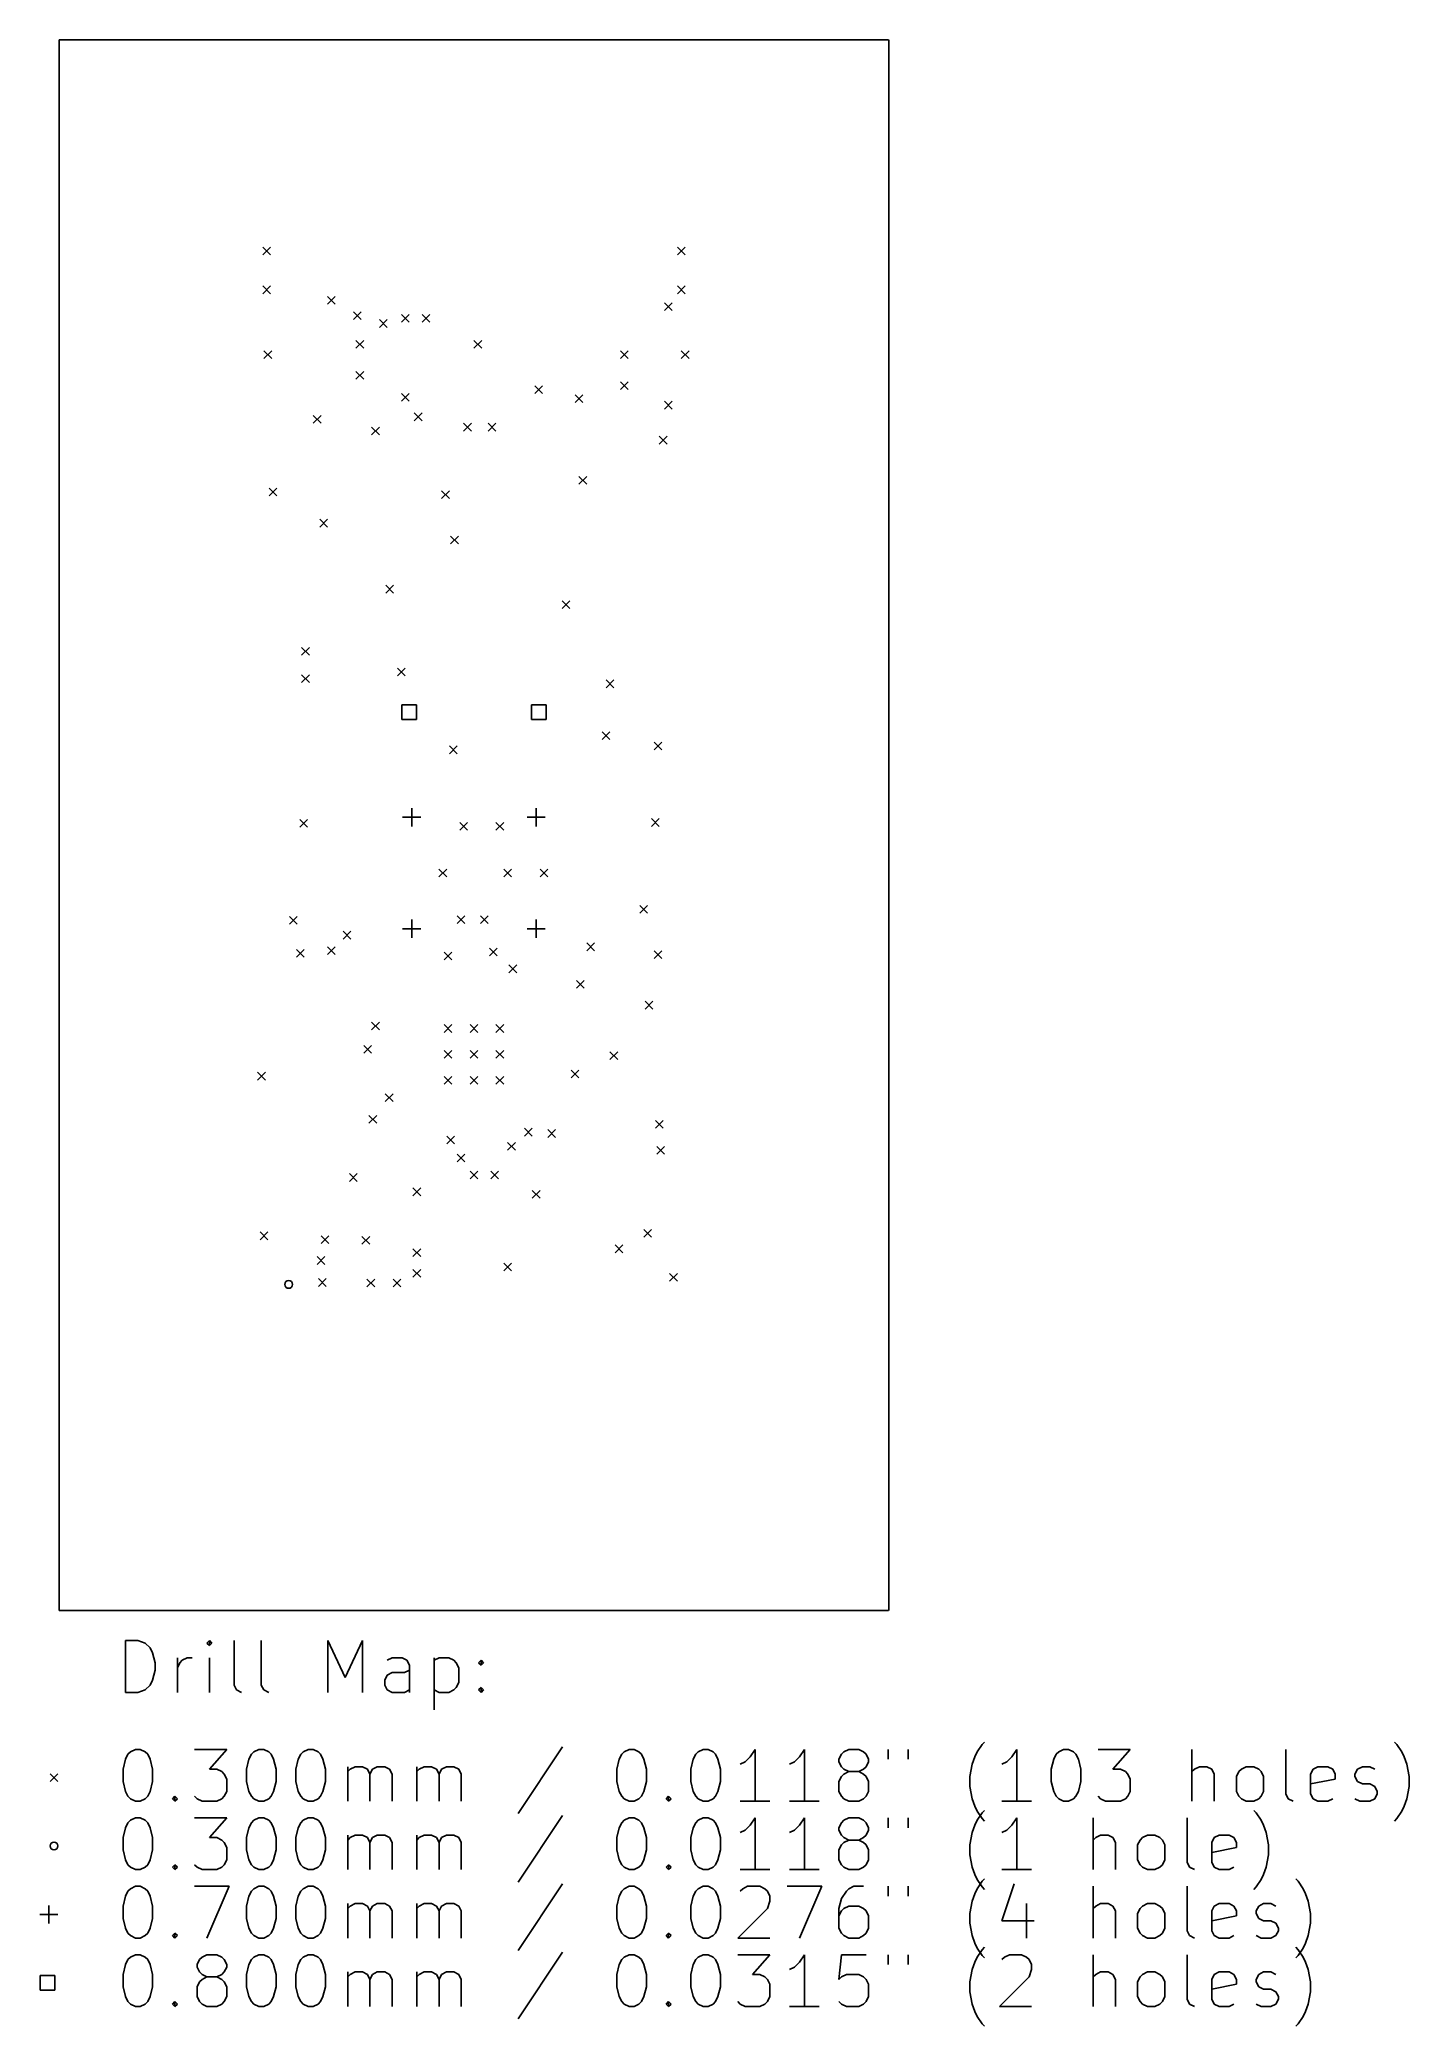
# Model space of a CAD drawing. Extents: x 5.19 to 7.27, y -3.8 to -0.79.
import ezdxf

# ---------------------------------------------------------------- set-up
doc = ezdxf.new("R2010")
doc.units = 0
doc.header["$MEASUREMENT"] = 0
doc.layers.add('BLACK', color=7, linetype='CONTINUOUS')

msp = doc.modelspace()

# ---------------------------------------------------------------- linework, layer by layer
at = {"layer": 'BLACK', "linetype": 'CONTINUOUS'}
for p, q in [((5.2165, -0.7875), (5.2165, -0.7879)), ((5.2165, -0.7879), (5.2165, -3.1727)), ((5.217, -0.7874), (5.2166, -0.7874)), ((6.4759, -0.7874), (5.217, -0.7874)), ((6.4763, -0.7874), (6.4759, -0.7874)), ((6.4764, -0.7879), (6.4764, -0.7875)), ((6.4764, -3.1727), (6.4764, -0.7879)), ((5.5256, -1.1024), (5.5374, -1.1142)), ((5.5374, -1.1024), (5.5256, -1.1142)), ((6.1555, -1.1024), (6.1673, -1.1142)), ((6.1673, -1.1024), (6.1555, -1.1142)), ((5.5256, -1.1614), (5.5374, -1.1732)), ((5.5374, -1.1614), (5.5256, -1.1732)), ((6.1555, -1.1614), (6.1673, -1.1732)), ((6.1673, -1.1614), (6.1555, -1.1732)), ((5.624, -1.1772), (5.6358, -1.189)), ((5.6358, -1.1772), (5.624, -1.189)), ((5.6634, -1.2008), (5.6752, -1.2126)), ((5.6752, -1.2008), (5.6634, -1.2126)), ((5.7362, -1.2047), (5.748, -1.2165)), ((5.748, -1.2047), (5.7362, -1.2165)), ((5.7677, -1.2047), (5.7795, -1.2165)), ((5.7795, -1.2047), (5.7677, -1.2165)), ((6.1358, -1.187), (6.1476, -1.1988)), ((6.1476, -1.187), (6.1358, -1.1988)), ((5.7028, -1.2126), (5.7146, -1.2244)), ((5.7146, -1.2126), (5.7028, -1.2244)), ((5.5276, -1.2598), (5.5394, -1.2717)), ((5.5394, -1.2598), (5.5276, -1.2717)), ((5.6673, -1.2441), (5.6791, -1.2559)), ((5.6791, -1.2441), (5.6673, -1.2559)), ((5.8465, -1.2441), (5.8583, -1.2559)), ((5.8583, -1.2441), (5.8465, -1.2559)), ((6.0689, -1.2598), (6.0807, -1.2717)), ((6.0807, -1.2598), (6.0689, -1.2717)), ((6.1614, -1.2598), (6.1732, -1.2717)), ((6.1732, -1.2598), (6.1614, -1.2717)), ((5.6673, -1.2913), (5.6791, -1.3031)), ((5.6791, -1.2913), (5.6673, -1.3031)), ((5.7362, -1.3248), (5.748, -1.3366)), ((5.748, -1.3248), (5.7362, -1.3366)), ((5.939, -1.313), (5.9508, -1.3248)), ((5.9508, -1.313), (5.939, -1.3248)), ((6, -1.3268), (6.0118, -1.3386)), ((6.0118, -1.3268), (6, -1.3386)), ((6.0689, -1.3071), (6.0807, -1.3189)), ((6.0807, -1.3071), (6.0689, -1.3189)), ((5.7559, -1.3543), (5.7677, -1.3661)), ((5.7677, -1.3543), (5.7559, -1.3661)), ((6.1358, -1.3366), (6.1476, -1.3484)), ((6.1476, -1.3366), (6.1358, -1.3484)), ((5.6024, -1.3583), (5.6142, -1.3701)), ((5.6142, -1.3583), (5.6024, -1.3701)), ((5.6909, -1.376), (5.7028, -1.3878)), ((5.7028, -1.376), (5.6909, -1.3878)), ((5.8307, -1.3701), (5.8425, -1.3819)), ((5.8425, -1.3701), (5.8307, -1.3819)), ((5.8681, -1.3701), (5.8799, -1.3819)), ((5.8799, -1.3701), (5.8681, -1.3819)), ((6.128, -1.3898), (6.1398, -1.4016)), ((6.1398, -1.3898), (6.128, -1.4016)), ((5.5354, -1.4685), (5.5472, -1.4803)), ((5.5472, -1.4685), (5.5354, -1.4803)), ((5.7972, -1.4724), (5.8091, -1.4843)), ((5.8091, -1.4724), (5.7972, -1.4843)), ((6.0059, -1.4508), (6.0177, -1.4626)), ((6.0177, -1.4508), (6.0059, -1.4626)), ((5.6122, -1.5157), (5.624, -1.5276)), ((5.624, -1.5157), (5.6122, -1.5276)), ((5.811, -1.5413), (5.8228, -1.5531)), ((5.8228, -1.5413), (5.811, -1.5531)), ((5.7126, -1.6161), (5.7244, -1.628)), ((5.7244, -1.6161), (5.7126, -1.628)), ((5.9803, -1.6398), (5.9921, -1.6516)), ((5.9921, -1.6398), (5.9803, -1.6516)), ((5.5846, -1.7106), (5.5965, -1.7224)), ((5.5965, -1.7106), (5.5846, -1.7224)), ((5.7303, -1.7421), (5.7421, -1.7539)), ((5.7421, -1.7421), (5.7303, -1.7539)), ((5.5846, -1.752), (5.5965, -1.7638)), ((5.5965, -1.752), (5.5846, -1.7638)), ((6.0472, -1.7598), (6.0591, -1.7717)), ((6.0591, -1.7598), (6.0472, -1.7717)), ((5.7592, -1.7979), (5.7369, -1.7979)), ((5.7369, -1.7979), (5.7369, -1.8202)), ((5.7592, -1.8202), (5.7592, -1.7979)), ((5.956, -1.7979), (5.9337, -1.7979)), ((5.9337, -1.7979), (5.9337, -1.8202)), ((5.956, -1.8202), (5.956, -1.7979)), ((5.7369, -1.8202), (5.7592, -1.8202)), ((5.9337, -1.8202), (5.956, -1.8202)), ((6.0413, -1.8386), (6.0531, -1.8504)), ((6.0531, -1.8386), (6.0413, -1.8504)), ((5.8091, -1.8602), (5.8209, -1.872)), ((5.8209, -1.8602), (5.8091, -1.872)), ((6.1201, -1.8543), (6.1319, -1.8661)), ((6.1319, -1.8543), (6.1201, -1.8661)), ((5.752, -1.9547), (5.752, -1.9823)), ((5.9409, -1.9547), (5.9409, -1.9823)), ((5.582, -1.9718), (5.5938, -1.9837)), ((5.5938, -1.9718), (5.582, -1.9837)), ((5.7382, -1.9685), (5.7657, -1.9685)), ((5.8248, -1.9764), (5.8366, -1.9882)), ((5.8366, -1.9764), (5.8248, -1.9882)), ((5.8799, -1.9764), (5.8917, -1.9882)), ((5.8917, -1.9764), (5.8799, -1.9882)), ((5.9272, -1.9685), (5.9547, -1.9685)), ((6.1161, -1.9705), (6.128, -1.9823)), ((6.128, -1.9705), (6.1161, -1.9823)), ((5.7933, -2.0472), (5.8051, -2.0591)), ((5.8051, -2.0472), (5.7933, -2.0591)), ((5.8917, -2.0472), (5.9035, -2.0591)), ((5.9035, -2.0472), (5.8917, -2.0591)), ((5.9469, -2.0472), (5.9587, -2.0591)), ((5.9587, -2.0472), (5.9469, -2.0591)), ((6.0984, -2.1024), (6.1102, -2.1142)), ((6.1102, -2.1024), (6.0984, -2.1142)), ((5.5661, -2.1191), (5.578, -2.1309)), ((5.578, -2.1191), (5.5661, -2.1309)), ((5.6477, -2.1417), (5.6595, -2.1535)), ((5.6595, -2.1417), (5.6477, -2.1535)), ((5.7382, -2.1378), (5.7657, -2.1378)), ((5.752, -2.124), (5.752, -2.1516)), ((5.8209, -2.1181), (5.8327, -2.1299)), ((5.8327, -2.1181), (5.8209, -2.1299)), ((5.8563, -2.1181), (5.8681, -2.1299)), ((5.8681, -2.1181), (5.8563, -2.1299)), ((5.9272, -2.1378), (5.9547, -2.1378)), ((5.9409, -2.124), (5.9409, -2.1516)), ((5.5768, -2.1693), (5.5886, -2.1811)), ((5.5886, -2.1693), (5.5768, -2.1811)), ((5.624, -2.1654), (5.6358, -2.1772)), ((5.6358, -2.1654), (5.624, -2.1772)), ((5.8701, -2.1673), (5.8819, -2.1791)), ((5.8819, -2.1673), (5.8701, -2.1791)), ((6.0177, -2.1594), (6.0295, -2.1713)), ((6.0295, -2.1594), (6.0177, -2.1713)), ((6.1201, -2.1713), (6.1319, -2.1831)), ((6.1319, -2.1713), (6.1201, -2.1831)), ((5.8012, -2.1732), (5.813, -2.185)), ((5.813, -2.1732), (5.8012, -2.185)), ((5.8996, -2.1929), (5.9114, -2.2047)), ((5.9114, -2.1929), (5.8996, -2.2047)), ((6.002, -2.2165), (6.0138, -2.2283)), ((6.0138, -2.2165), (6.002, -2.2283)), ((6.1063, -2.248), (6.1181, -2.2598)), ((6.1181, -2.248), (6.1063, -2.2598)), ((5.6909, -2.2795), (5.7028, -2.2913)), ((5.7028, -2.2795), (5.6909, -2.2913)), ((5.8012, -2.2835), (5.813, -2.2953)), ((5.813, -2.2835), (5.8012, -2.2953)), ((5.8406, -2.2835), (5.8524, -2.2953)), ((5.8524, -2.2835), (5.8406, -2.2953)), ((5.8799, -2.2835), (5.8917, -2.2953)), ((5.8917, -2.2835), (5.8799, -2.2953)), ((5.6791, -2.315), (5.6909, -2.3268)), ((5.6909, -2.315), (5.6791, -2.3268)), ((5.8012, -2.3228), (5.813, -2.3346)), ((5.813, -2.3228), (5.8012, -2.3346)), ((5.8406, -2.3228), (5.8524, -2.3346)), ((5.8524, -2.3228), (5.8406, -2.3346)), ((5.8799, -2.3228), (5.8917, -2.3346)), ((5.8917, -2.3228), (5.8799, -2.3346)), ((5.9941, -2.3524), (6.0059, -2.3642)), ((6.0059, -2.3524), (5.9941, -2.3642)), ((6.0531, -2.3248), (6.065, -2.3366)), ((6.065, -2.3248), (6.0531, -2.3366)), ((5.5179, -2.3558), (5.5297, -2.3676)), ((5.5297, -2.3558), (5.5179, -2.3676)), ((5.8012, -2.3622), (5.813, -2.374)), ((5.813, -2.3622), (5.8012, -2.374)), ((5.8406, -2.3622), (5.8524, -2.374)), ((5.8524, -2.3622), (5.8406, -2.374)), ((5.8799, -2.3622), (5.8917, -2.374)), ((5.8917, -2.3622), (5.8799, -2.374)), ((5.7118, -2.3886), (5.7236, -2.4004)), ((5.7236, -2.3886), (5.7118, -2.4004)), ((5.687, -2.4213), (5.6988, -2.4331)), ((5.6988, -2.4213), (5.687, -2.4331)), ((5.9232, -2.4409), (5.935, -2.4528)), ((5.935, -2.4409), (5.9232, -2.4528)), ((5.9587, -2.4429), (5.9705, -2.4547)), ((5.9705, -2.4429), (5.9587, -2.4547)), ((6.122, -2.4291), (6.1339, -2.4409)), ((6.1339, -2.4291), (6.122, -2.4409)), ((5.8051, -2.4528), (5.8169, -2.4646)), ((5.8169, -2.4528), (5.8051, -2.4646)), ((5.8976, -2.4626), (5.9094, -2.4744)), ((5.9094, -2.4626), (5.8976, -2.4744)), ((6.124, -2.4685), (6.1358, -2.4803)), ((6.1358, -2.4685), (6.124, -2.4803)), ((5.8209, -2.4803), (5.8327, -2.4921)), ((5.8327, -2.4803), (5.8209, -2.4921)), ((5.6575, -2.5098), (5.6693, -2.5217)), ((5.6693, -2.5098), (5.6575, -2.5217)), ((5.7539, -2.5315), (5.7657, -2.5433)), ((5.7657, -2.5315), (5.7539, -2.5433)), ((5.8406, -2.5059), (5.8524, -2.5177)), ((5.8524, -2.5059), (5.8406, -2.5177)), ((5.872, -2.5059), (5.8839, -2.5177)), ((5.8839, -2.5059), (5.872, -2.5177)), ((5.935, -2.5354), (5.9469, -2.5472)), ((5.9469, -2.5354), (5.935, -2.5472)), ((6.1043, -2.5945), (6.1161, -2.6063)), ((6.1161, -2.5945), (6.1043, -2.6063)), ((5.5217, -2.5984), (5.5335, -2.6102)), ((5.5335, -2.5984), (5.5217, -2.6102)), ((5.6142, -2.6043), (5.626, -2.6161)), ((5.626, -2.6043), (5.6142, -2.6161)), ((5.6764, -2.6051), (5.6882, -2.6169)), ((5.6882, -2.6051), (5.6764, -2.6169)), ((5.7539, -2.624), (5.7657, -2.6358)), ((5.7657, -2.624), (5.7539, -2.6358)), ((6.061, -2.6181), (6.0728, -2.6299)), ((6.0728, -2.6181), (6.061, -2.6299)), ((5.6083, -2.6358), (5.6201, -2.6476)), ((5.6201, -2.6358), (5.6083, -2.6476)), ((5.8917, -2.6457), (5.9035, -2.6575)), ((5.9035, -2.6457), (5.8917, -2.6575)), ((5.6102, -2.6693), (5.622, -2.6811)), ((5.622, -2.6693), (5.6102, -2.6811)), ((5.6839, -2.6701), (5.6957, -2.6819)), ((5.6957, -2.6701), (5.6839, -2.6819)), ((5.7236, -2.6701), (5.7354, -2.6819)), ((5.7354, -2.6701), (5.7236, -2.6819)), ((5.7539, -2.6555), (5.7657, -2.6673)), ((5.7657, -2.6555), (5.7539, -2.6673)), ((6.1437, -2.6614), (6.1555, -2.6732)), ((6.1555, -2.6614), (6.1437, -2.6732)), ((5.2165, -3.1727), (5.2165, -3.1732)), ((5.2166, -3.1732), (5.217, -3.1732)), ((5.217, -3.1732), (6.4759, -3.1732)), ((6.4759, -3.1732), (6.4763, -3.1732)), ((6.4764, -3.1732), (6.4764, -3.1727)), ((5.3172, -3.2978), (5.3172, -3.2191)), ((5.3172, -3.2191), (5.336, -3.2191)), ((5.336, -3.2191), (5.3472, -3.2228)), ((5.3472, -3.2228), (5.3547, -3.2303)), ((5.4447, -3.2191), (5.441, -3.2228)), ((5.441, -3.2228), (5.4447, -3.2266)), ((5.4485, -3.2228), (5.4447, -3.2191)), ((5.4447, -3.2191), (5.4447, -3.2266)), ((5.4447, -3.2266), (5.4485, -3.2228)), ((5.4822, -3.2866), (5.4822, -3.2191)), ((5.5235, -3.2866), (5.5235, -3.2191)), ((5.6247, -3.2978), (5.6247, -3.2191)), ((5.6247, -3.2191), (5.6509, -3.2753)), ((5.6509, -3.2753), (5.6772, -3.2191)), ((5.6772, -3.2191), (5.6772, -3.2978)), ((5.3547, -3.2303), (5.3585, -3.2378)), ((5.3585, -3.2378), (5.3622, -3.2528)), ((5.3622, -3.2528), (5.3622, -3.2641)), ((5.396, -3.2978), (5.396, -3.2453)), ((5.396, -3.2603), (5.3997, -3.2528)), ((5.3997, -3.2528), (5.4035, -3.2491)), ((5.4035, -3.2491), (5.411, -3.2453)), ((5.411, -3.2453), (5.4185, -3.2453)), ((5.4447, -3.2978), (5.4447, -3.2453)), ((5.7222, -3.2453), (5.7147, -3.2491)), ((5.7372, -3.2453), (5.7222, -3.2453)), ((5.7447, -3.2491), (5.7372, -3.2453)), ((5.7484, -3.2566), (5.7447, -3.2491)), ((5.7484, -3.2978), (5.7484, -3.2566)), ((5.7859, -3.2453), (5.7859, -3.3241)), ((5.7859, -3.2491), (5.7934, -3.2453)), ((5.7934, -3.2453), (5.8084, -3.2453)), ((5.8084, -3.2453), (5.8159, -3.2491)), ((5.8159, -3.2491), (5.8197, -3.2528)), ((5.8197, -3.2528), (5.8234, -3.2603)), ((5.8534, -3.2528), (5.8572, -3.2491)), ((5.8572, -3.2566), (5.8534, -3.2528)), ((5.8572, -3.2491), (5.8609, -3.2528)), ((5.8572, -3.2491), (5.8572, -3.2566)), ((5.8609, -3.2528), (5.8572, -3.2566)), ((5.3547, -3.2866), (5.3472, -3.2941)), ((5.3585, -3.2791), (5.3547, -3.2866)), ((5.3622, -3.2641), (5.3585, -3.2791)), ((5.486, -3.2941), (5.4822, -3.2866)), ((5.5272, -3.2941), (5.5235, -3.2866)), ((5.7109, -3.2791), (5.7147, -3.2716)), ((5.7109, -3.2866), (5.7109, -3.2791)), ((5.7147, -3.2941), (5.7109, -3.2866)), ((5.7147, -3.2716), (5.7222, -3.2678)), ((5.7222, -3.2678), (5.7409, -3.2678)), ((5.7409, -3.2678), (5.7484, -3.2641)), ((5.8234, -3.2828), (5.8197, -3.2903)), ((5.8234, -3.2603), (5.8234, -3.2828)), ((5.336, -3.2978), (5.3172, -3.2978)), ((5.3472, -3.2941), (5.336, -3.2978)), ((5.4935, -3.2978), (5.486, -3.2941)), ((5.5347, -3.2978), (5.5272, -3.2941)), ((5.7222, -3.2978), (5.7147, -3.2941)), ((5.7409, -3.2978), (5.7222, -3.2978)), ((5.7484, -3.2941), (5.7409, -3.2978)), ((5.7934, -3.2978), (5.7859, -3.2941)), ((5.8084, -3.2978), (5.7934, -3.2978)), ((5.8159, -3.2941), (5.8084, -3.2978)), ((5.8197, -3.2903), (5.8159, -3.2941)), ((5.8534, -3.2941), (5.8572, -3.2903)), ((5.8572, -3.2978), (5.8534, -3.2941)), ((5.8572, -3.2903), (5.8609, -3.2941)), ((5.8572, -3.2903), (5.8572, -3.2978)), ((5.8609, -3.2941), (5.8572, -3.2978)), ((6.6108, -3.3882), (6.6183, -3.3769)), ((6.6183, -3.3769), (6.6221, -3.3732)), ((7.2482, -3.3769), (7.2445, -3.3732)), ((7.2557, -3.3882), (7.2482, -3.3769)), ((5.3135, -3.4144), (5.3172, -3.3994)), ((5.3172, -3.3994), (5.321, -3.3919)), ((5.321, -3.3919), (5.3247, -3.3882)), ((5.3247, -3.3882), (5.3322, -3.3844)), ((5.3322, -3.3844), (5.3397, -3.3844)), ((5.3397, -3.3844), (5.3472, -3.3882)), ((5.3472, -3.3882), (5.351, -3.3919)), ((5.351, -3.3919), (5.3547, -3.3994)), ((5.3547, -3.3994), (5.3585, -3.4144)), ((5.4222, -3.3844), (5.471, -3.3844)), ((5.471, -3.3844), (5.4447, -3.4144)), ((5.501, -3.4144), (5.5047, -3.3994)), ((5.5047, -3.3994), (5.5085, -3.3919)), ((5.5085, -3.3919), (5.5122, -3.3882)), ((5.5122, -3.3882), (5.5197, -3.3844)), ((5.5197, -3.3844), (5.5272, -3.3844)), ((5.5272, -3.3844), (5.5347, -3.3882)), ((5.5347, -3.3882), (5.5385, -3.3919)), ((5.5385, -3.3919), (5.5422, -3.3994)), ((5.5422, -3.3994), (5.546, -3.4144)), ((5.576, -3.4144), (5.5797, -3.3994)), ((5.5797, -3.3994), (5.5835, -3.3919)), ((5.5835, -3.3919), (5.5872, -3.3882)), ((5.5872, -3.3882), (5.5947, -3.3844)), ((5.5947, -3.3844), (5.6022, -3.3844)), ((5.6022, -3.3844), (5.6097, -3.3882)), ((5.6097, -3.3882), (5.6134, -3.3919)), ((5.6134, -3.3919), (5.6172, -3.3994)), ((5.6172, -3.3994), (5.6209, -3.4144)), ((5.9809, -3.3807), (5.9134, -3.4819)), ((6.0634, -3.4144), (6.0671, -3.3994)), ((6.0671, -3.3994), (6.0709, -3.3919)), ((6.0709, -3.3919), (6.0746, -3.3882)), ((6.0746, -3.3882), (6.0821, -3.3844)), ((6.0821, -3.3844), (6.0896, -3.3844)), ((6.0896, -3.3844), (6.0971, -3.3882)), ((6.0971, -3.3882), (6.1009, -3.3919)), ((6.1009, -3.3919), (6.1046, -3.3994)), ((6.1046, -3.3994), (6.1084, -3.4144)), ((6.1759, -3.4144), (6.1796, -3.3994)), ((6.1796, -3.3994), (6.1834, -3.3919)), ((6.1834, -3.3919), (6.1871, -3.3882)), ((6.1871, -3.3882), (6.1946, -3.3844)), ((6.1946, -3.3844), (6.2021, -3.3844)), ((6.2021, -3.3844), (6.2096, -3.3882)), ((6.2096, -3.3882), (6.2134, -3.3919)), ((6.2134, -3.3919), (6.2171, -3.3994)), ((6.2171, -3.3994), (6.2209, -3.4144)), ((6.2584, -3.4032), (6.2509, -3.4069)), ((6.2659, -3.3957), (6.2584, -3.4032)), ((6.2734, -3.3844), (6.2659, -3.3957)), ((6.2734, -3.4632), (6.2734, -3.3844)), ((6.3334, -3.4032), (6.3259, -3.4069)), ((6.3409, -3.3957), (6.3334, -3.4032)), ((6.3484, -3.3844), (6.3409, -3.3957)), ((6.3484, -3.4632), (6.3484, -3.3844)), ((6.4008, -3.3994), (6.4046, -3.3919)), ((6.4008, -3.4032), (6.4008, -3.3994)), ((6.4046, -3.4107), (6.4008, -3.4032)), ((6.4046, -3.3919), (6.4083, -3.3882)), ((6.4083, -3.3882), (6.4158, -3.3844)), ((6.4158, -3.3844), (6.4308, -3.3844)), ((6.4308, -3.3844), (6.4383, -3.3882)), ((6.4383, -3.3882), (6.4421, -3.3919)), ((6.4421, -3.3919), (6.4458, -3.3994)), ((6.4458, -3.4032), (6.4421, -3.4107)), ((6.4458, -3.3994), (6.4458, -3.4032)), ((6.4758, -3.3844), (6.4758, -3.3994)), ((6.5058, -3.3844), (6.5058, -3.3994)), ((6.5996, -3.4257), (6.6033, -3.4069)), ((6.6033, -3.4069), (6.6071, -3.3957)), ((6.6071, -3.3957), (6.6108, -3.3882)), ((6.6558, -3.4032), (6.6483, -3.4069)), ((6.6633, -3.3957), (6.6558, -3.4032)), ((6.6708, -3.3844), (6.6633, -3.3957)), ((6.6708, -3.4632), (6.6708, -3.3844)), ((6.7233, -3.4144), (6.7271, -3.3994)), ((6.7271, -3.3994), (6.7308, -3.3919)), ((6.7308, -3.3919), (6.7346, -3.3882)), ((6.7346, -3.3882), (6.7421, -3.3844)), ((6.7421, -3.3844), (6.7496, -3.3844)), ((6.7496, -3.3844), (6.7571, -3.3882)), ((6.7571, -3.3882), (6.7608, -3.3919)), ((6.7608, -3.3919), (6.7646, -3.3994)), ((6.7646, -3.3994), (6.7683, -3.4144)), ((6.7946, -3.3844), (6.8433, -3.3844)), ((6.8433, -3.3844), (6.817, -3.4144)), ((6.937, -3.4632), (6.937, -3.3844)), ((7.0795, -3.4519), (7.0795, -3.3844)), ((7.2595, -3.3957), (7.2557, -3.3882)), ((7.2632, -3.4069), (7.2595, -3.3957)), ((7.267, -3.4257), (7.2632, -3.4069)), ((5.2028, -3.4213), (5.2146, -3.4331)), ((5.2146, -3.4213), (5.2028, -3.4331)), ((5.3135, -3.4332), (5.3135, -3.4144)), ((5.3172, -3.4482), (5.3135, -3.4332)), ((5.3585, -3.4332), (5.3547, -3.4482)), ((5.3585, -3.4144), (5.3585, -3.4332)), ((5.4447, -3.4144), (5.456, -3.4144)), ((5.456, -3.4144), (5.4635, -3.4182)), ((5.4635, -3.4182), (5.4672, -3.4219)), ((5.4672, -3.4219), (5.471, -3.4294)), ((5.471, -3.4294), (5.471, -3.4482)), ((5.501, -3.4332), (5.501, -3.4144)), ((5.5047, -3.4482), (5.501, -3.4332)), ((5.546, -3.4332), (5.5422, -3.4482)), ((5.546, -3.4144), (5.546, -3.4332)), ((5.576, -3.4332), (5.576, -3.4144)), ((5.5797, -3.4482), (5.576, -3.4332)), ((5.6209, -3.4332), (5.6172, -3.4482)), ((5.6209, -3.4144), (5.6209, -3.4332)), ((5.6547, -3.4632), (5.6547, -3.4107)), ((5.6547, -3.4182), (5.6584, -3.4144)), ((5.6584, -3.4144), (5.6659, -3.4107)), ((5.6659, -3.4107), (5.6772, -3.4107)), ((5.6772, -3.4107), (5.6847, -3.4144)), ((5.6847, -3.4144), (5.6884, -3.4219)), ((5.6884, -3.4219), (5.6922, -3.4144)), ((5.6884, -3.4219), (5.6884, -3.4632)), ((5.6922, -3.4144), (5.6997, -3.4107)), ((5.6997, -3.4107), (5.7109, -3.4107)), ((5.7109, -3.4107), (5.7184, -3.4144)), ((5.7184, -3.4144), (5.7222, -3.4219)), ((5.7222, -3.4219), (5.7222, -3.4632)), ((5.7597, -3.4632), (5.7597, -3.4107)), ((5.7597, -3.4182), (5.7634, -3.4144)), ((5.7634, -3.4144), (5.7709, -3.4107)), ((5.7709, -3.4107), (5.7822, -3.4107)), ((5.7822, -3.4107), (5.7897, -3.4144)), ((5.7897, -3.4144), (5.7934, -3.4219)), ((5.7934, -3.4219), (5.7972, -3.4144)), ((5.7934, -3.4219), (5.7934, -3.4632)), ((5.7972, -3.4144), (5.8047, -3.4107)), ((5.8047, -3.4107), (5.8159, -3.4107)), ((5.8159, -3.4107), (5.8234, -3.4144)), ((5.8234, -3.4144), (5.8272, -3.4219)), ((5.8272, -3.4219), (5.8272, -3.4632)), ((6.0634, -3.4332), (6.0634, -3.4144)), ((6.0671, -3.4482), (6.0634, -3.4332)), ((6.1084, -3.4332), (6.1046, -3.4482)), ((6.1084, -3.4144), (6.1084, -3.4332)), ((6.1759, -3.4332), (6.1759, -3.4144)), ((6.1796, -3.4482), (6.1759, -3.4332)), ((6.2209, -3.4332), (6.2171, -3.4482)), ((6.2209, -3.4144), (6.2209, -3.4332)), ((6.4046, -3.4257), (6.4008, -3.4332)), ((6.4008, -3.4332), (6.4008, -3.4482)), ((6.4083, -3.4144), (6.4046, -3.4107)), ((6.4083, -3.4219), (6.4046, -3.4257)), ((6.4158, -3.4182), (6.4083, -3.4144)), ((6.4158, -3.4182), (6.4083, -3.4219)), ((6.4308, -3.4182), (6.4158, -3.4182)), ((6.4383, -3.4144), (6.4308, -3.4182)), ((6.4383, -3.4219), (6.4308, -3.4182)), ((6.4421, -3.4107), (6.4383, -3.4144)), ((6.4421, -3.4257), (6.4383, -3.4219)), ((6.4458, -3.4332), (6.4421, -3.4257)), ((6.4458, -3.4482), (6.4458, -3.4332)), ((6.5996, -3.4407), (6.5996, -3.4257)), ((6.7233, -3.4332), (6.7233, -3.4144)), ((6.7271, -3.4482), (6.7233, -3.4332)), ((6.7683, -3.4332), (6.7646, -3.4482)), ((6.7683, -3.4144), (6.7683, -3.4332)), ((6.817, -3.4144), (6.8283, -3.4144)), ((6.8283, -3.4144), (6.8358, -3.4182)), ((6.8358, -3.4182), (6.8395, -3.4219)), ((6.8395, -3.4219), (6.8433, -3.4294)), ((6.8433, -3.4294), (6.8433, -3.4482)), ((6.9408, -3.4144), (6.937, -3.4182)), ((6.9483, -3.4107), (6.9408, -3.4144)), ((6.9595, -3.4107), (6.9483, -3.4107)), ((6.967, -3.4144), (6.9595, -3.4107)), ((6.9708, -3.4219), (6.967, -3.4144)), ((6.9708, -3.4632), (6.9708, -3.4219)), ((7.0045, -3.4257), (7.0083, -3.4182)), ((7.0045, -3.4482), (7.0045, -3.4257)), ((7.0083, -3.4182), (7.012, -3.4144)), ((7.012, -3.4144), (7.0195, -3.4107)), ((7.0195, -3.4107), (7.0308, -3.4107)), ((7.0308, -3.4107), (7.0383, -3.4144)), ((7.0383, -3.4144), (7.042, -3.4182)), ((7.042, -3.4182), (7.0458, -3.4257)), ((7.0458, -3.4257), (7.0458, -3.4482)), ((7.117, -3.4219), (7.1208, -3.4144)), ((7.117, -3.4519), (7.117, -3.4219)), ((7.1545, -3.4294), (7.117, -3.4369)), ((7.1208, -3.4144), (7.1283, -3.4107)), ((7.1283, -3.4107), (7.1433, -3.4107)), ((7.1433, -3.4107), (7.1508, -3.4144)), ((7.1508, -3.4144), (7.1545, -3.4219)), ((7.1545, -3.4219), (7.1545, -3.4294)), ((7.1845, -3.4219), (7.1883, -3.4144)), ((7.1845, -3.4257), (7.1845, -3.4219)), ((7.1883, -3.4332), (7.1845, -3.4257)), ((7.1883, -3.4144), (7.1958, -3.4107)), ((7.1958, -3.4369), (7.1883, -3.4332)), ((7.1958, -3.4107), (7.207, -3.4107)), ((7.207, -3.4369), (7.1958, -3.4369)), ((7.207, -3.4107), (7.2145, -3.4144)), ((7.2145, -3.4407), (7.207, -3.4369)), ((7.267, -3.4407), (7.267, -3.4257)), ((5.321, -3.4557), (5.3172, -3.4482)), ((5.3247, -3.4594), (5.321, -3.4557)), ((5.3322, -3.4632), (5.3247, -3.4594)), ((5.3397, -3.4632), (5.3322, -3.4632)), ((5.3472, -3.4594), (5.3397, -3.4632)), ((5.351, -3.4557), (5.3472, -3.4594)), ((5.3547, -3.4482), (5.351, -3.4557)), ((5.3885, -3.4594), (5.3922, -3.4557)), ((5.3922, -3.4632), (5.3885, -3.4594)), ((5.3922, -3.4557), (5.396, -3.4594)), ((5.3922, -3.4557), (5.3922, -3.4632)), ((5.396, -3.4594), (5.3922, -3.4632)), ((5.426, -3.4594), (5.4222, -3.4557)), ((5.4335, -3.4632), (5.426, -3.4594)), ((5.456, -3.4632), (5.4335, -3.4632)), ((5.4635, -3.4594), (5.456, -3.4632)), ((5.4672, -3.4557), (5.4635, -3.4594)), ((5.471, -3.4482), (5.4672, -3.4557)), ((5.5085, -3.4557), (5.5047, -3.4482)), ((5.5122, -3.4594), (5.5085, -3.4557)), ((5.5197, -3.4632), (5.5122, -3.4594)), ((5.5272, -3.4632), (5.5197, -3.4632)), ((5.5347, -3.4594), (5.5272, -3.4632)), ((5.5385, -3.4557), (5.5347, -3.4594)), ((5.5422, -3.4482), (5.5385, -3.4557)), ((5.5835, -3.4557), (5.5797, -3.4482)), ((5.5872, -3.4594), (5.5835, -3.4557)), ((5.5947, -3.4632), (5.5872, -3.4594)), ((5.6022, -3.4632), (5.5947, -3.4632)), ((5.6097, -3.4594), (5.6022, -3.4632)), ((5.6134, -3.4557), (5.6097, -3.4594)), ((5.6172, -3.4482), (5.6134, -3.4557)), ((6.0709, -3.4557), (6.0671, -3.4482)), ((6.0746, -3.4594), (6.0709, -3.4557)), ((6.0821, -3.4632), (6.0746, -3.4594)), ((6.0896, -3.4632), (6.0821, -3.4632)), ((6.0971, -3.4594), (6.0896, -3.4632)), ((6.1009, -3.4557), (6.0971, -3.4594)), ((6.1046, -3.4482), (6.1009, -3.4557)), ((6.1384, -3.4594), (6.1421, -3.4557)), ((6.1421, -3.4632), (6.1384, -3.4594)), ((6.1421, -3.4557), (6.1459, -3.4594)), ((6.1421, -3.4557), (6.1421, -3.4632)), ((6.1459, -3.4594), (6.1421, -3.4632)), ((6.1834, -3.4557), (6.1796, -3.4482)), ((6.1871, -3.4594), (6.1834, -3.4557)), ((6.1946, -3.4632), (6.1871, -3.4594)), ((6.2021, -3.4632), (6.1946, -3.4632)), ((6.2096, -3.4594), (6.2021, -3.4632)), ((6.2134, -3.4557), (6.2096, -3.4594)), ((6.2171, -3.4482), (6.2134, -3.4557)), ((6.2959, -3.4632), (6.2509, -3.4632)), ((6.3709, -3.4632), (6.3259, -3.4632)), ((6.4008, -3.4482), (6.4046, -3.4557)), ((6.4046, -3.4557), (6.4083, -3.4594)), ((6.4083, -3.4594), (6.4158, -3.4632)), ((6.4158, -3.4632), (6.4308, -3.4632)), ((6.4308, -3.4632), (6.4383, -3.4594)), ((6.4383, -3.4594), (6.4421, -3.4557)), ((6.4421, -3.4557), (6.4458, -3.4482)), ((6.6033, -3.4594), (6.5996, -3.4407)), ((6.6071, -3.4707), (6.6033, -3.4594)), ((6.6933, -3.4632), (6.6483, -3.4632)), ((6.7308, -3.4557), (6.7271, -3.4482)), ((6.7346, -3.4594), (6.7308, -3.4557)), ((6.7421, -3.4632), (6.7346, -3.4594)), ((6.7496, -3.4632), (6.7421, -3.4632)), ((6.7571, -3.4594), (6.7496, -3.4632)), ((6.7608, -3.4557), (6.7571, -3.4594)), ((6.7646, -3.4482), (6.7608, -3.4557)), ((6.7983, -3.4594), (6.7946, -3.4557)), ((6.8058, -3.4632), (6.7983, -3.4594)), ((6.8283, -3.4632), (6.8058, -3.4632)), ((6.8358, -3.4594), (6.8283, -3.4632)), ((6.8395, -3.4557), (6.8358, -3.4594)), ((6.8433, -3.4482), (6.8395, -3.4557)), ((7.0083, -3.4557), (7.0045, -3.4482)), ((7.012, -3.4594), (7.0083, -3.4557)), ((7.0195, -3.4632), (7.012, -3.4594)), ((7.0308, -3.4632), (7.0195, -3.4632)), ((7.0383, -3.4594), (7.0308, -3.4632)), ((7.042, -3.4557), (7.0383, -3.4594)), ((7.0458, -3.4482), (7.042, -3.4557)), ((7.0833, -3.4594), (7.0795, -3.4519)), ((7.0908, -3.4632), (7.0833, -3.4594)), ((7.1208, -3.4594), (7.117, -3.4519)), ((7.1283, -3.4632), (7.1208, -3.4594)), ((7.1433, -3.4632), (7.1283, -3.4632)), ((7.1508, -3.4594), (7.1433, -3.4632)), ((7.1845, -3.4594), (7.192, -3.4632)), ((7.192, -3.4632), (7.207, -3.4632)), ((7.207, -3.4632), (7.2145, -3.4594)), ((7.2182, -3.4482), (7.2145, -3.4407)), ((7.2145, -3.4594), (7.2182, -3.4519)), ((7.2182, -3.4519), (7.2182, -3.4482)), ((7.2595, -3.4707), (7.2632, -3.4594)), ((7.2632, -3.4594), (7.267, -3.4407)), ((5.3172, -3.5034), (5.321, -3.4959)), ((5.321, -3.4959), (5.3247, -3.4921)), ((5.3247, -3.4921), (5.3322, -3.4884)), ((5.3322, -3.4884), (5.3397, -3.4884)), ((5.3397, -3.4884), (5.3472, -3.4921)), ((5.3472, -3.4921), (5.351, -3.4959)), ((5.351, -3.4959), (5.3547, -3.5034)), ((5.4222, -3.4884), (5.471, -3.4884)), ((5.471, -3.4884), (5.4447, -3.5184)), ((5.5047, -3.5034), (5.5085, -3.4959)), ((5.5085, -3.4959), (5.5122, -3.4921)), ((5.5122, -3.4921), (5.5197, -3.4884)), ((5.5197, -3.4884), (5.5272, -3.4884)), ((5.5272, -3.4884), (5.5347, -3.4921)), ((5.5347, -3.4921), (5.5385, -3.4959)), ((5.5385, -3.4959), (5.5422, -3.5034)), ((5.5797, -3.5034), (5.5835, -3.4959)), ((5.5835, -3.4959), (5.5872, -3.4921)), ((5.5872, -3.4921), (5.5947, -3.4884)), ((5.5947, -3.4884), (5.6022, -3.4884)), ((5.6022, -3.4884), (5.6097, -3.4921)), ((5.6097, -3.4921), (5.6134, -3.4959)), ((5.6134, -3.4959), (5.6172, -3.5034)), ((5.9809, -3.4846), (5.9134, -3.5859)), ((6.0671, -3.5034), (6.0709, -3.4959)), ((6.0709, -3.4959), (6.0746, -3.4921)), ((6.0746, -3.4921), (6.0821, -3.4884)), ((6.0821, -3.4884), (6.0896, -3.4884)), ((6.0896, -3.4884), (6.0971, -3.4921)), ((6.0971, -3.4921), (6.1009, -3.4959)), ((6.1009, -3.4959), (6.1046, -3.5034)), ((6.1796, -3.5034), (6.1834, -3.4959)), ((6.1834, -3.4959), (6.1871, -3.4921)), ((6.1871, -3.4921), (6.1946, -3.4884)), ((6.1946, -3.4884), (6.2021, -3.4884)), ((6.2021, -3.4884), (6.2096, -3.4921)), ((6.2096, -3.4921), (6.2134, -3.4959)), ((6.2134, -3.4959), (6.2171, -3.5034)), ((6.2659, -3.4996), (6.2584, -3.5071)), ((6.2734, -3.4884), (6.2659, -3.4996)), ((6.2734, -3.5671), (6.2734, -3.4884)), ((6.3409, -3.4996), (6.3334, -3.5071)), ((6.3484, -3.4884), (6.3409, -3.4996)), ((6.3484, -3.5671), (6.3484, -3.4884)), ((6.4008, -3.5034), (6.4046, -3.4959)), ((6.4046, -3.4959), (6.4083, -3.4921)), ((6.4083, -3.4921), (6.4158, -3.4884)), ((6.4158, -3.4884), (6.4308, -3.4884)), ((6.4308, -3.4884), (6.4383, -3.4921)), ((6.4383, -3.4921), (6.4421, -3.4959)), ((6.4421, -3.4959), (6.4458, -3.5034)), ((6.4758, -3.4884), (6.4758, -3.5034)), ((6.5058, -3.4884), (6.5058, -3.5034)), ((6.6033, -3.5109), (6.6071, -3.4996)), ((6.6108, -3.4782), (6.6071, -3.4707)), ((6.6071, -3.4996), (6.6108, -3.4921)), ((6.6183, -3.4894), (6.6108, -3.4782)), ((6.6108, -3.4921), (6.6183, -3.4809)), ((6.6183, -3.4809), (6.6221, -3.4771)), ((6.6221, -3.4932), (6.6183, -3.4894)), ((6.6633, -3.4996), (6.6558, -3.5071)), ((6.6708, -3.4884), (6.6633, -3.4996)), ((6.6708, -3.5671), (6.6708, -3.4884)), ((6.7871, -3.5671), (6.7871, -3.4884)), ((6.9295, -3.5559), (6.9295, -3.4884)), ((7.0345, -3.4809), (7.0308, -3.4771)), ((7.042, -3.4921), (7.0345, -3.4809)), ((7.0458, -3.4996), (7.042, -3.4921)), ((7.0495, -3.5109), (7.0458, -3.4996)), ((7.2445, -3.4932), (7.2482, -3.4894)), ((7.2482, -3.4894), (7.2557, -3.4782)), ((7.2557, -3.4782), (7.2595, -3.4707)), ((5.3135, -3.5184), (5.3172, -3.5034)), ((5.3135, -3.5371), (5.3135, -3.5184)), ((5.3547, -3.5034), (5.3585, -3.5184)), ((5.3585, -3.5184), (5.3585, -3.5371)), ((5.4447, -3.5184), (5.456, -3.5184)), ((5.456, -3.5184), (5.4635, -3.5221)), ((5.4635, -3.5221), (5.4672, -3.5259)), ((5.4672, -3.5259), (5.471, -3.5334)), ((5.501, -3.5184), (5.5047, -3.5034)), ((5.501, -3.5371), (5.501, -3.5184)), ((5.5422, -3.5034), (5.546, -3.5184)), ((5.546, -3.5184), (5.546, -3.5371)), ((5.576, -3.5184), (5.5797, -3.5034)), ((5.576, -3.5371), (5.576, -3.5184)), ((5.6172, -3.5034), (5.6209, -3.5184)), ((5.6209, -3.5184), (5.6209, -3.5371)), ((5.6547, -3.5671), (5.6547, -3.5146)), ((5.6547, -3.5221), (5.6584, -3.5184)), ((5.6584, -3.5184), (5.6659, -3.5146)), ((5.6659, -3.5146), (5.6772, -3.5146)), ((5.6772, -3.5146), (5.6847, -3.5184)), ((5.6847, -3.5184), (5.6884, -3.5259)), ((5.6884, -3.5259), (5.6922, -3.5184)), ((5.6884, -3.5259), (5.6884, -3.5671)), ((5.6922, -3.5184), (5.6997, -3.5146)), ((5.6997, -3.5146), (5.7109, -3.5146)), ((5.7109, -3.5146), (5.7184, -3.5184)), ((5.7184, -3.5184), (5.7222, -3.5259)), ((5.7222, -3.5259), (5.7222, -3.5671)), ((5.7597, -3.5671), (5.7597, -3.5146)), ((5.7597, -3.5221), (5.7634, -3.5184)), ((5.7634, -3.5184), (5.7709, -3.5146)), ((5.7709, -3.5146), (5.7822, -3.5146)), ((5.7822, -3.5146), (5.7897, -3.5184)), ((5.7897, -3.5184), (5.7934, -3.5259)), ((5.7934, -3.5259), (5.7972, -3.5184)), ((5.7934, -3.5259), (5.7934, -3.5671)), ((5.7972, -3.5184), (5.8047, -3.5146)), ((5.8047, -3.5146), (5.8159, -3.5146)), ((5.8159, -3.5146), (5.8234, -3.5184)), ((5.8234, -3.5184), (5.8272, -3.5259)), ((5.8272, -3.5259), (5.8272, -3.5671)), ((6.0634, -3.5184), (6.0671, -3.5034)), ((6.0634, -3.5371), (6.0634, -3.5184)), ((6.1046, -3.5034), (6.1084, -3.5184)), ((6.1084, -3.5184), (6.1084, -3.5371)), ((6.1759, -3.5184), (6.1796, -3.5034)), ((6.1759, -3.5371), (6.1759, -3.5184)), ((6.2171, -3.5034), (6.2209, -3.5184)), ((6.2209, -3.5184), (6.2209, -3.5371)), ((6.2584, -3.5071), (6.2509, -3.5109)), ((6.3334, -3.5071), (6.3259, -3.5109)), ((6.4008, -3.5071), (6.4008, -3.5034)), ((6.4046, -3.5146), (6.4008, -3.5071)), ((6.4046, -3.5296), (6.4008, -3.5371)), ((6.4083, -3.5184), (6.4046, -3.5146)), ((6.4083, -3.5259), (6.4046, -3.5296)), ((6.4158, -3.5221), (6.4083, -3.5184)), ((6.4158, -3.5221), (6.4083, -3.5259)), ((6.4308, -3.5221), (6.4158, -3.5221)), ((6.4383, -3.5184), (6.4308, -3.5221)), ((6.4383, -3.5259), (6.4308, -3.5221)), ((6.4421, -3.5146), (6.4383, -3.5184)), ((6.4421, -3.5296), (6.4383, -3.5259)), ((6.4458, -3.5071), (6.4421, -3.5146)), ((6.4458, -3.5371), (6.4421, -3.5296)), ((6.4458, -3.5034), (6.4458, -3.5071)), ((6.5996, -3.5296), (6.6033, -3.5109)), ((6.5996, -3.5446), (6.5996, -3.5296)), ((6.6558, -3.5071), (6.6483, -3.5109)), ((6.7908, -3.5184), (6.7871, -3.5221)), ((6.7983, -3.5146), (6.7908, -3.5184)), ((6.8095, -3.5146), (6.7983, -3.5146)), ((6.817, -3.5184), (6.8095, -3.5146)), ((6.8208, -3.5259), (6.817, -3.5184)), ((6.8208, -3.5671), (6.8208, -3.5259)), ((6.8545, -3.5296), (6.8583, -3.5221)), ((6.8545, -3.5521), (6.8545, -3.5296)), ((6.8583, -3.5221), (6.862, -3.5184)), ((6.862, -3.5184), (6.8695, -3.5146)), ((6.8695, -3.5146), (6.8808, -3.5146)), ((6.8808, -3.5146), (6.8883, -3.5184)), ((6.8883, -3.5184), (6.892, -3.5221)), ((6.892, -3.5221), (6.8958, -3.5296)), ((6.8958, -3.5296), (6.8958, -3.5521)), ((6.967, -3.5259), (6.9708, -3.5184)), ((6.967, -3.5559), (6.967, -3.5259)), ((6.9708, -3.5184), (6.9783, -3.5146)), ((6.9783, -3.5146), (6.9933, -3.5146)), ((6.9933, -3.5146), (7.0008, -3.5184)), ((7.0008, -3.5184), (7.0045, -3.5259)), ((7.0045, -3.5259), (7.0045, -3.5334)), ((7.0533, -3.5296), (7.0495, -3.5109)), ((7.0533, -3.5446), (7.0533, -3.5296)), ((5.3172, -3.5521), (5.3135, -3.5371)), ((5.321, -3.5596), (5.3172, -3.5521)), ((5.3247, -3.5634), (5.321, -3.5596)), ((5.351, -3.5596), (5.3472, -3.5634)), ((5.3547, -3.5521), (5.351, -3.5596)), ((5.3585, -3.5371), (5.3547, -3.5521)), ((5.3885, -3.5634), (5.3922, -3.5596)), ((5.3922, -3.5596), (5.396, -3.5634)), ((5.3922, -3.5596), (5.3922, -3.5671)), ((5.426, -3.5634), (5.4222, -3.5596)), ((5.4672, -3.5596), (5.4635, -3.5634)), ((5.471, -3.5521), (5.4672, -3.5596)), ((5.471, -3.5334), (5.471, -3.5521)), ((5.5047, -3.5521), (5.501, -3.5371)), ((5.5085, -3.5596), (5.5047, -3.5521)), ((5.5122, -3.5634), (5.5085, -3.5596)), ((5.5385, -3.5596), (5.5347, -3.5634)), ((5.5422, -3.5521), (5.5385, -3.5596)), ((5.546, -3.5371), (5.5422, -3.5521)), ((5.5797, -3.5521), (5.576, -3.5371)), ((5.5835, -3.5596), (5.5797, -3.5521)), ((5.5872, -3.5634), (5.5835, -3.5596)), ((5.6134, -3.5596), (5.6097, -3.5634)), ((5.6172, -3.5521), (5.6134, -3.5596)), ((5.6209, -3.5371), (5.6172, -3.5521)), ((6.0671, -3.5521), (6.0634, -3.5371)), ((6.0709, -3.5596), (6.0671, -3.5521)), ((6.0746, -3.5634), (6.0709, -3.5596)), ((6.1009, -3.5596), (6.0971, -3.5634)), ((6.1046, -3.5521), (6.1009, -3.5596)), ((6.1084, -3.5371), (6.1046, -3.5521)), ((6.1384, -3.5634), (6.1421, -3.5596)), ((6.1421, -3.5596), (6.1459, -3.5634)), ((6.1421, -3.5596), (6.1421, -3.5671)), ((6.1796, -3.5521), (6.1759, -3.5371)), ((6.1834, -3.5596), (6.1796, -3.5521)), ((6.1871, -3.5634), (6.1834, -3.5596)), ((6.2134, -3.5596), (6.2096, -3.5634)), ((6.2171, -3.5521), (6.2134, -3.5596)), ((6.2209, -3.5371), (6.2171, -3.5521)), ((6.4008, -3.5371), (6.4008, -3.5521)), ((6.4008, -3.5521), (6.4046, -3.5596)), ((6.4046, -3.5596), (6.4083, -3.5634)), ((6.4383, -3.5634), (6.4421, -3.5596)), ((6.4421, -3.5596), (6.4458, -3.5521)), ((6.4458, -3.5521), (6.4458, -3.5371)), ((6.6033, -3.5634), (6.5996, -3.5446)), ((6.8583, -3.5596), (6.8545, -3.5521)), ((6.862, -3.5634), (6.8583, -3.5596)), ((6.892, -3.5596), (6.8883, -3.5634)), ((6.8958, -3.5521), (6.892, -3.5596)), ((6.9333, -3.5634), (6.9295, -3.5559)), ((7.0045, -3.5334), (6.967, -3.5409)), ((6.9708, -3.5634), (6.967, -3.5559)), ((7.0495, -3.5634), (7.0533, -3.5446)), ((5.3322, -3.5671), (5.3247, -3.5634)), ((5.3397, -3.5671), (5.3322, -3.5671)), ((5.3472, -3.5634), (5.3397, -3.5671)), ((5.3922, -3.5671), (5.3885, -3.5634)), ((5.396, -3.5634), (5.3922, -3.5671)), ((5.4335, -3.5671), (5.426, -3.5634)), ((5.456, -3.5671), (5.4335, -3.5671)), ((5.4635, -3.5634), (5.456, -3.5671)), ((5.5197, -3.5671), (5.5122, -3.5634)), ((5.5272, -3.5671), (5.5197, -3.5671)), ((5.5347, -3.5634), (5.5272, -3.5671)), ((5.5947, -3.5671), (5.5872, -3.5634)), ((5.6022, -3.5671), (5.5947, -3.5671)), ((5.6097, -3.5634), (5.6022, -3.5671)), ((5.9809, -3.5886), (5.9134, -3.6898)), ((6.0821, -3.5671), (6.0746, -3.5634)), ((6.0896, -3.5671), (6.0821, -3.5671)), ((6.0971, -3.5634), (6.0896, -3.5671)), ((6.1421, -3.5671), (6.1384, -3.5634)), ((6.1459, -3.5634), (6.1421, -3.5671)), ((6.1946, -3.5671), (6.1871, -3.5634)), ((6.2021, -3.5671), (6.1946, -3.5671)), ((6.2096, -3.5634), (6.2021, -3.5671)), ((6.2959, -3.5671), (6.2509, -3.5671)), ((6.3709, -3.5671), (6.3259, -3.5671)), ((6.4083, -3.5634), (6.4158, -3.5671)), ((6.4158, -3.5671), (6.4308, -3.5671)), ((6.4308, -3.5671), (6.4383, -3.5634)), ((6.6071, -3.5746), (6.6033, -3.5634)), ((6.6108, -3.5821), (6.6071, -3.5746)), ((6.6183, -3.5934), (6.6108, -3.5821)), ((6.6108, -3.5961), (6.6183, -3.5848)), ((6.6183, -3.5848), (6.6221, -3.5811)), ((6.6933, -3.5671), (6.6483, -3.5671)), ((6.6671, -3.5886), (6.6483, -3.6448)), ((6.8695, -3.5671), (6.862, -3.5634)), ((6.8808, -3.5671), (6.8695, -3.5671)), ((6.8883, -3.5634), (6.8808, -3.5671)), ((6.9408, -3.5671), (6.9333, -3.5634)), ((6.9783, -3.5671), (6.9708, -3.5634)), ((6.9933, -3.5671), (6.9783, -3.5671)), ((7.0008, -3.5634), (6.9933, -3.5671)), ((7.0345, -3.5934), (7.042, -3.5821)), ((7.042, -3.5821), (7.0458, -3.5746)), ((7.0458, -3.5746), (7.0495, -3.5634)), ((7.0983, -3.5848), (7.0945, -3.5811)), ((7.1058, -3.5961), (7.0983, -3.5848)), ((5.3135, -3.6223), (5.3172, -3.6073)), ((5.3172, -3.6073), (5.321, -3.5998)), ((5.321, -3.5998), (5.3247, -3.5961)), ((5.3247, -3.5961), (5.3322, -3.5923)), ((5.3322, -3.5923), (5.3397, -3.5923)), ((5.3397, -3.5923), (5.3472, -3.5961)), ((5.3472, -3.5961), (5.351, -3.5998)), ((5.351, -3.5998), (5.3547, -3.6073)), ((5.3547, -3.6073), (5.3585, -3.6223)), ((5.4222, -3.5923), (5.4747, -3.5923)), ((5.4747, -3.5923), (5.441, -3.6711)), ((5.501, -3.6223), (5.5047, -3.6073)), ((5.5047, -3.6073), (5.5085, -3.5998)), ((5.5085, -3.5998), (5.5122, -3.5961)), ((5.5122, -3.5961), (5.5197, -3.5923)), ((5.5197, -3.5923), (5.5272, -3.5923)), ((5.5272, -3.5923), (5.5347, -3.5961)), ((5.5347, -3.5961), (5.5385, -3.5998)), ((5.5385, -3.5998), (5.5422, -3.6073)), ((5.5422, -3.6073), (5.546, -3.6223)), ((5.576, -3.6223), (5.5797, -3.6073)), ((5.5797, -3.6073), (5.5835, -3.5998)), ((5.5835, -3.5998), (5.5872, -3.5961)), ((5.5872, -3.5961), (5.5947, -3.5923)), ((5.5947, -3.5923), (5.6022, -3.5923)), ((5.6022, -3.5923), (5.6097, -3.5961)), ((5.6097, -3.5961), (5.6134, -3.5998)), ((5.6134, -3.5998), (5.6172, -3.6073)), ((5.6172, -3.6073), (5.6209, -3.6223)), ((5.6547, -3.6711), (5.6547, -3.6186)), ((5.6584, -3.6223), (5.6659, -3.6186)), ((5.6659, -3.6186), (5.6772, -3.6186)), ((5.6772, -3.6186), (5.6847, -3.6223)), ((5.6922, -3.6223), (5.6997, -3.6186)), ((5.6997, -3.6186), (5.7109, -3.6186)), ((5.7109, -3.6186), (5.7184, -3.6223)), ((5.7597, -3.6711), (5.7597, -3.6186)), ((5.7634, -3.6223), (5.7709, -3.6186)), ((5.7709, -3.6186), (5.7822, -3.6186)), ((5.7822, -3.6186), (5.7897, -3.6223)), ((5.7972, -3.6223), (5.8047, -3.6186)), ((5.8047, -3.6186), (5.8159, -3.6186)), ((5.8159, -3.6186), (5.8234, -3.6223)), ((6.0634, -3.6223), (6.0671, -3.6073)), ((6.0671, -3.6073), (6.0709, -3.5998)), ((6.0709, -3.5998), (6.0746, -3.5961)), ((6.0746, -3.5961), (6.0821, -3.5923)), ((6.0821, -3.5923), (6.0896, -3.5923)), ((6.0896, -3.5923), (6.0971, -3.5961)), ((6.0971, -3.5961), (6.1009, -3.5998)), ((6.1009, -3.5998), (6.1046, -3.6073)), ((6.1046, -3.6073), (6.1084, -3.6223)), ((6.1759, -3.6223), (6.1796, -3.6073)), ((6.1796, -3.6073), (6.1834, -3.5998)), ((6.1834, -3.5998), (6.1871, -3.5961)), ((6.1871, -3.5961), (6.1946, -3.5923)), ((6.1946, -3.5923), (6.2021, -3.5923)), ((6.2021, -3.5923), (6.2096, -3.5961)), ((6.2096, -3.5961), (6.2134, -3.5998)), ((6.2134, -3.5998), (6.2171, -3.6073)), ((6.2171, -3.6073), (6.2209, -3.6223)), ((6.2509, -3.5998), (6.2546, -3.5961)), ((6.2546, -3.5961), (6.2621, -3.5923)), ((6.2621, -3.5923), (6.2809, -3.5923)), ((6.2809, -3.5923), (6.2884, -3.5961)), ((6.2884, -3.5961), (6.2921, -3.5998)), ((6.2921, -3.5998), (6.2959, -3.6073)), ((6.2959, -3.6148), (6.2921, -3.6261)), ((6.2959, -3.6073), (6.2959, -3.6148)), ((6.3221, -3.5923), (6.3746, -3.5923)), ((6.3746, -3.5923), (6.3409, -3.6711)), ((6.4046, -3.6111), (6.4008, -3.6261)), ((6.4121, -3.5998), (6.4046, -3.6111)), ((6.4158, -3.5961), (6.4121, -3.5998)), ((6.4233, -3.5923), (6.4158, -3.5961)), ((6.4383, -3.5923), (6.4233, -3.5923)), ((6.4758, -3.5923), (6.4758, -3.6073)), ((6.5058, -3.5923), (6.5058, -3.6073)), ((6.5996, -3.6336), (6.6033, -3.6148)), ((6.6033, -3.6148), (6.6071, -3.6036)), ((6.6071, -3.6036), (6.6108, -3.5961)), ((6.6221, -3.5971), (6.6183, -3.5934)), ((6.6858, -3.6186), (6.6858, -3.6711)), ((6.7871, -3.6711), (6.7871, -3.5923)), ((6.7983, -3.6186), (6.7908, -3.6223)), ((6.8095, -3.6186), (6.7983, -3.6186)), ((6.817, -3.6223), (6.8095, -3.6186)), ((6.862, -3.6223), (6.8695, -3.6186)), ((6.8695, -3.6186), (6.8808, -3.6186)), ((6.8808, -3.6186), (6.8883, -3.6223)), ((6.9295, -3.6598), (6.9295, -3.5923)), ((6.9708, -3.6223), (6.9783, -3.6186)), ((6.9783, -3.6186), (6.9933, -3.6186)), ((6.9933, -3.6186), (7.0008, -3.6223)), ((7.0308, -3.5971), (7.0345, -3.5934)), ((7.0383, -3.6223), (7.0458, -3.6186)), ((7.0458, -3.6186), (7.057, -3.6186)), ((7.057, -3.6186), (7.0645, -3.6223)), ((7.1095, -3.6036), (7.1058, -3.5961)), ((7.1133, -3.6148), (7.1095, -3.6036)), ((7.117, -3.6336), (7.1133, -3.6148)), ((5.187, -3.635), (5.2146, -3.635)), ((5.2008, -3.6213), (5.2008, -3.6488)), ((5.3135, -3.6411), (5.3135, -3.6223)), ((5.3172, -3.6561), (5.3135, -3.6411)), ((5.3585, -3.6411), (5.3547, -3.6561)), ((5.3585, -3.6223), (5.3585, -3.6411)), ((5.501, -3.6411), (5.501, -3.6223)), ((5.5047, -3.6561), (5.501, -3.6411)), ((5.546, -3.6411), (5.5422, -3.6561)), ((5.546, -3.6223), (5.546, -3.6411)), ((5.576, -3.6411), (5.576, -3.6223)), ((5.5797, -3.6561), (5.576, -3.6411)), ((5.6209, -3.6411), (5.6172, -3.6561)), ((5.6209, -3.6223), (5.6209, -3.6411)), ((5.6547, -3.6261), (5.6584, -3.6223)), ((5.6847, -3.6223), (5.6884, -3.6298)), ((5.6884, -3.6298), (5.6922, -3.6223)), ((5.6884, -3.6298), (5.6884, -3.6711)), ((5.7184, -3.6223), (5.7222, -3.6298)), ((5.7222, -3.6298), (5.7222, -3.6711)), ((5.7597, -3.6261), (5.7634, -3.6223)), ((5.7897, -3.6223), (5.7934, -3.6298)), ((5.7934, -3.6298), (5.7972, -3.6223)), ((5.7934, -3.6298), (5.7934, -3.6711)), ((5.8234, -3.6223), (5.8272, -3.6298)), ((5.8272, -3.6298), (5.8272, -3.6711)), ((6.0634, -3.6411), (6.0634, -3.6223)), ((6.0671, -3.6561), (6.0634, -3.6411)), ((6.1084, -3.6411), (6.1046, -3.6561)), ((6.1084, -3.6223), (6.1084, -3.6411)), ((6.1759, -3.6411), (6.1759, -3.6223)), ((6.1796, -3.6561), (6.1759, -3.6411)), ((6.2209, -3.6411), (6.2171, -3.6561)), ((6.2209, -3.6223), (6.2209, -3.6411)), ((6.2921, -3.6261), (6.2471, -3.6711)), ((6.4008, -3.6261), (6.4008, -3.6561)), ((6.4046, -3.6298), (6.4008, -3.6373)), ((6.4083, -3.6261), (6.4046, -3.6298)), ((6.4158, -3.6223), (6.4083, -3.6261)), ((6.4308, -3.6223), (6.4158, -3.6223)), ((6.4383, -3.6261), (6.4308, -3.6223)), ((6.4421, -3.6298), (6.4383, -3.6261)), ((6.4458, -3.6373), (6.4421, -3.6298)), ((6.4458, -3.6561), (6.4458, -3.6373)), ((6.5996, -3.6486), (6.5996, -3.6336)), ((6.6033, -3.6673), (6.5996, -3.6486)), ((6.6483, -3.6448), (6.6971, -3.6448)), ((6.7908, -3.6223), (6.7871, -3.6261)), ((6.8208, -3.6298), (6.817, -3.6223)), ((6.8208, -3.6711), (6.8208, -3.6298)), ((6.8545, -3.6336), (6.8583, -3.6261)), ((6.8545, -3.6561), (6.8545, -3.6336)), ((6.8583, -3.6261), (6.862, -3.6223)), ((6.8883, -3.6223), (6.892, -3.6261)), ((6.892, -3.6261), (6.8958, -3.6336)), ((6.8958, -3.6336), (6.8958, -3.6561)), ((6.967, -3.6298), (6.9708, -3.6223)), ((6.967, -3.6598), (6.967, -3.6298)), ((7.0045, -3.6373), (6.967, -3.6448)), ((7.0008, -3.6223), (7.0045, -3.6298)), ((7.0045, -3.6298), (7.0045, -3.6373)), ((7.0345, -3.6298), (7.0383, -3.6223)), ((7.0345, -3.6336), (7.0345, -3.6298)), ((7.0383, -3.6411), (7.0345, -3.6336)), ((7.0458, -3.6448), (7.0383, -3.6411)), ((7.057, -3.6448), (7.0458, -3.6448)), ((7.0645, -3.6486), (7.057, -3.6448)), ((7.0683, -3.6561), (7.0645, -3.6486)), ((7.1133, -3.6673), (7.117, -3.6486)), ((7.117, -3.6486), (7.117, -3.6336)), ((5.321, -3.6636), (5.3172, -3.6561)), ((5.3247, -3.6673), (5.321, -3.6636)), ((5.3322, -3.6711), (5.3247, -3.6673)), ((5.3397, -3.6711), (5.3322, -3.6711)), ((5.3472, -3.6673), (5.3397, -3.6711)), ((5.351, -3.6636), (5.3472, -3.6673)), ((5.3547, -3.6561), (5.351, -3.6636)), ((5.3885, -3.6673), (5.3922, -3.6636)), ((5.3922, -3.6711), (5.3885, -3.6673)), ((5.3922, -3.6636), (5.396, -3.6673)), ((5.3922, -3.6636), (5.3922, -3.6711)), ((5.396, -3.6673), (5.3922, -3.6711)), ((5.5085, -3.6636), (5.5047, -3.6561)), ((5.5122, -3.6673), (5.5085, -3.6636)), ((5.5197, -3.6711), (5.5122, -3.6673)), ((5.5272, -3.6711), (5.5197, -3.6711)), ((5.5347, -3.6673), (5.5272, -3.6711)), ((5.5385, -3.6636), (5.5347, -3.6673)), ((5.5422, -3.6561), (5.5385, -3.6636)), ((5.5835, -3.6636), (5.5797, -3.6561)), ((5.5872, -3.6673), (5.5835, -3.6636)), ((5.5947, -3.6711), (5.5872, -3.6673)), ((5.6022, -3.6711), (5.5947, -3.6711)), ((5.6097, -3.6673), (5.6022, -3.6711)), ((5.6134, -3.6636), (5.6097, -3.6673)), ((5.6172, -3.6561), (5.6134, -3.6636)), ((6.0709, -3.6636), (6.0671, -3.6561)), ((6.0746, -3.6673), (6.0709, -3.6636)), ((6.0821, -3.6711), (6.0746, -3.6673)), ((6.0896, -3.6711), (6.0821, -3.6711)), ((6.0971, -3.6673), (6.0896, -3.6711)), ((6.1009, -3.6636), (6.0971, -3.6673)), ((6.1046, -3.6561), (6.1009, -3.6636)), ((6.1384, -3.6673), (6.1421, -3.6636)), ((6.1421, -3.6711), (6.1384, -3.6673)), ((6.1421, -3.6636), (6.1459, -3.6673)), ((6.1421, -3.6636), (6.1421, -3.6711)), ((6.1459, -3.6673), (6.1421, -3.6711)), ((6.1834, -3.6636), (6.1796, -3.6561)), ((6.1871, -3.6673), (6.1834, -3.6636)), ((6.1946, -3.6711), (6.1871, -3.6673)), ((6.2021, -3.6711), (6.1946, -3.6711)), ((6.2096, -3.6673), (6.2021, -3.6711)), ((6.2134, -3.6636), (6.2096, -3.6673)), ((6.2171, -3.6561), (6.2134, -3.6636)), ((6.2471, -3.6711), (6.2959, -3.6711)), ((6.4008, -3.6561), (6.4046, -3.6636)), ((6.4046, -3.6636), (6.4083, -3.6673)), ((6.4083, -3.6673), (6.4158, -3.6711)), ((6.4158, -3.6711), (6.4308, -3.6711)), ((6.4308, -3.6711), (6.4383, -3.6673)), ((6.4383, -3.6673), (6.4421, -3.6636)), ((6.4421, -3.6636), (6.4458, -3.6561)), ((6.6071, -3.6786), (6.6033, -3.6673)), ((6.6108, -3.6861), (6.6071, -3.6786)), ((6.8583, -3.6636), (6.8545, -3.6561)), ((6.862, -3.6673), (6.8583, -3.6636)), ((6.8695, -3.6711), (6.862, -3.6673)), ((6.8808, -3.6711), (6.8695, -3.6711)), ((6.8883, -3.6673), (6.8808, -3.6711)), ((6.892, -3.6636), (6.8883, -3.6673)), ((6.8958, -3.6561), (6.892, -3.6636)), ((6.9333, -3.6673), (6.9295, -3.6598)), ((6.9408, -3.6711), (6.9333, -3.6673)), ((6.9708, -3.6673), (6.967, -3.6598)), ((6.9783, -3.6711), (6.9708, -3.6673)), ((6.9933, -3.6711), (6.9783, -3.6711)), ((7.0008, -3.6673), (6.9933, -3.6711)), ((7.0345, -3.6673), (7.042, -3.6711)), ((7.042, -3.6711), (7.057, -3.6711)), ((7.057, -3.6711), (7.0645, -3.6673)), ((7.0645, -3.6673), (7.0683, -3.6598)), ((7.0683, -3.6598), (7.0683, -3.6561)), ((7.1058, -3.6861), (7.1095, -3.6786)), ((7.1095, -3.6786), (7.1133, -3.6673)), ((5.3135, -3.7262), (5.3172, -3.7113)), ((5.3172, -3.7113), (5.321, -3.7038)), ((5.321, -3.7038), (5.3247, -3.7)), ((5.3247, -3.7), (5.3322, -3.6963)), ((5.3322, -3.6963), (5.3397, -3.6963)), ((5.3397, -3.6963), (5.3472, -3.7)), ((5.3472, -3.7), (5.351, -3.7038)), ((5.351, -3.7038), (5.3547, -3.7113)), ((5.3547, -3.7113), (5.3585, -3.7262)), ((5.426, -3.7113), (5.4297, -3.7038)), ((5.426, -3.715), (5.426, -3.7113)), ((5.4297, -3.7038), (5.4335, -3.7)), ((5.4335, -3.7), (5.441, -3.6963)), ((5.441, -3.6963), (5.456, -3.6963)), ((5.456, -3.6963), (5.4635, -3.7)), ((5.4635, -3.7), (5.4672, -3.7038)), ((5.4672, -3.7038), (5.471, -3.7113)), ((5.471, -3.7113), (5.471, -3.715)), ((5.501, -3.7262), (5.5047, -3.7113)), ((5.5047, -3.7113), (5.5085, -3.7038)), ((5.5085, -3.7038), (5.5122, -3.7)), ((5.5122, -3.7), (5.5197, -3.6963)), ((5.5197, -3.6963), (5.5272, -3.6963)), ((5.5272, -3.6963), (5.5347, -3.7)), ((5.5347, -3.7), (5.5385, -3.7038)), ((5.5385, -3.7038), (5.5422, -3.7113)), ((5.5422, -3.7113), (5.546, -3.7262)), ((5.576, -3.7262), (5.5797, -3.7113)), ((5.5797, -3.7113), (5.5835, -3.7038)), ((5.5835, -3.7038), (5.5872, -3.7)), ((5.5872, -3.7), (5.5947, -3.6963)), ((5.5947, -3.6963), (5.6022, -3.6963)), ((5.6022, -3.6963), (5.6097, -3.7)), ((5.6097, -3.7), (5.6134, -3.7038)), ((5.6134, -3.7038), (5.6172, -3.7113)), ((5.6172, -3.7113), (5.6209, -3.7262)), ((5.9809, -3.6925), (5.9134, -3.7937)), ((6.0634, -3.7262), (6.0671, -3.7113)), ((6.0671, -3.7113), (6.0709, -3.7038)), ((6.0709, -3.7038), (6.0746, -3.7)), ((6.0746, -3.7), (6.0821, -3.6963)), ((6.0821, -3.6963), (6.0896, -3.6963)), ((6.0896, -3.6963), (6.0971, -3.7)), ((6.0971, -3.7), (6.1009, -3.7038)), ((6.1009, -3.7038), (6.1046, -3.7113)), ((6.1046, -3.7113), (6.1084, -3.7262)), ((6.1759, -3.7262), (6.1796, -3.7113)), ((6.1796, -3.7113), (6.1834, -3.7038)), ((6.1834, -3.7038), (6.1871, -3.7)), ((6.1871, -3.7), (6.1946, -3.6963)), ((6.1946, -3.6963), (6.2021, -3.6963)), ((6.2021, -3.6963), (6.2096, -3.7)), ((6.2096, -3.7), (6.2134, -3.7038)), ((6.2134, -3.7038), (6.2171, -3.7113)), ((6.2171, -3.7113), (6.2209, -3.7262)), ((6.2471, -3.6963), (6.2959, -3.6963)), ((6.2959, -3.6963), (6.2696, -3.7262)), ((6.3409, -3.7075), (6.3334, -3.715)), ((6.3484, -3.6963), (6.3409, -3.7075)), ((6.3484, -3.775), (6.3484, -3.6963)), ((6.4046, -3.6963), (6.4008, -3.7337)), ((6.4421, -3.6963), (6.4046, -3.6963)), ((6.4758, -3.6963), (6.4758, -3.7113)), ((6.5058, -3.6963), (6.5058, -3.7113)), ((6.6033, -3.7188), (6.6071, -3.7075)), ((6.6071, -3.7075), (6.6108, -3.7)), ((6.6183, -3.6973), (6.6108, -3.6861)), ((6.6108, -3.7), (6.6183, -3.6888)), ((6.6183, -3.6888), (6.6221, -3.685)), ((6.6221, -3.7011), (6.6183, -3.6973)), ((6.6483, -3.7038), (6.6521, -3.7)), ((6.6521, -3.7), (6.6596, -3.6963)), ((6.6596, -3.6963), (6.6783, -3.6963)), ((6.6783, -3.6963), (6.6858, -3.7)), ((6.6858, -3.7), (6.6896, -3.7038)), ((6.6896, -3.7038), (6.6933, -3.7113)), ((6.6933, -3.7113), (6.6933, -3.7188)), ((6.7871, -3.775), (6.7871, -3.6963)), ((6.9295, -3.7637), (6.9295, -3.6963)), ((7.0983, -3.6888), (7.0945, -3.685)), ((7.0945, -3.7011), (7.0983, -3.6973)), ((7.0983, -3.6973), (7.1058, -3.6861)), ((7.1058, -3.7), (7.0983, -3.6888)), ((7.1095, -3.7075), (7.1058, -3.7)), ((7.1133, -3.7188), (7.1095, -3.7075)), ((5.21, -3.7278), (5.1877, -3.7278)), ((5.1877, -3.7278), (5.1877, -3.7501)), ((5.21, -3.7501), (5.21, -3.7278)), ((5.3135, -3.745), (5.3135, -3.7262)), ((5.3585, -3.7262), (5.3585, -3.745)), ((5.4297, -3.7225), (5.426, -3.715)), ((5.4297, -3.7375), (5.426, -3.745)), ((5.4335, -3.7262), (5.4297, -3.7225)), ((5.4335, -3.7337), (5.4297, -3.7375)), ((5.441, -3.73), (5.4335, -3.7262)), ((5.441, -3.73), (5.4335, -3.7337)), ((5.456, -3.73), (5.441, -3.73)), ((5.4635, -3.7262), (5.456, -3.73)), ((5.4635, -3.7337), (5.456, -3.73)), ((5.4672, -3.7225), (5.4635, -3.7262)), ((5.4672, -3.7375), (5.4635, -3.7337)), ((5.471, -3.715), (5.4672, -3.7225)), ((5.471, -3.745), (5.4672, -3.7375)), ((5.501, -3.745), (5.501, -3.7262)), ((5.546, -3.7262), (5.546, -3.745)), ((5.576, -3.745), (5.576, -3.7262)), ((5.6209, -3.7262), (5.6209, -3.745)), ((5.6547, -3.775), (5.6547, -3.7225)), ((5.6547, -3.73), (5.6584, -3.7262)), ((5.6584, -3.7262), (5.6659, -3.7225)), ((5.6659, -3.7225), (5.6772, -3.7225)), ((5.6772, -3.7225), (5.6847, -3.7262)), ((5.6847, -3.7262), (5.6884, -3.7337)), ((5.6884, -3.7337), (5.6922, -3.7262)), ((5.6884, -3.7337), (5.6884, -3.775)), ((5.6922, -3.7262), (5.6997, -3.7225)), ((5.6997, -3.7225), (5.7109, -3.7225)), ((5.7109, -3.7225), (5.7184, -3.7262)), ((5.7184, -3.7262), (5.7222, -3.7337)), ((5.7222, -3.7337), (5.7222, -3.775)), ((5.7597, -3.775), (5.7597, -3.7225)), ((5.7597, -3.73), (5.7634, -3.7262)), ((5.7634, -3.7262), (5.7709, -3.7225)), ((5.7709, -3.7225), (5.7822, -3.7225)), ((5.7822, -3.7225), (5.7897, -3.7262)), ((5.7897, -3.7262), (5.7934, -3.7337)), ((5.7934, -3.7337), (5.7972, -3.7262)), ((5.7934, -3.7337), (5.7934, -3.775)), ((5.7972, -3.7262), (5.8047, -3.7225)), ((5.8047, -3.7225), (5.8159, -3.7225)), ((5.8159, -3.7225), (5.8234, -3.7262)), ((5.8234, -3.7262), (5.8272, -3.7337)), ((5.8272, -3.7337), (5.8272, -3.775)), ((6.0634, -3.745), (6.0634, -3.7262)), ((6.1084, -3.7262), (6.1084, -3.745)), ((6.1759, -3.745), (6.1759, -3.7262)), ((6.2209, -3.7262), (6.2209, -3.745)), ((6.2696, -3.7262), (6.2809, -3.7262)), ((6.2809, -3.7262), (6.2884, -3.73)), ((6.2884, -3.73), (6.2921, -3.7337)), ((6.2921, -3.7337), (6.2959, -3.7412)), ((6.2959, -3.7412), (6.2959, -3.76)), ((6.3334, -3.715), (6.3259, -3.7188)), ((6.4008, -3.7337), (6.4046, -3.73)), ((6.4046, -3.73), (6.4121, -3.7262)), ((6.4121, -3.7262), (6.4308, -3.7262)), ((6.4308, -3.7262), (6.4383, -3.73)), ((6.4383, -3.73), (6.4421, -3.7337)), ((6.4421, -3.7337), (6.4458, -3.7412)), ((6.4458, -3.7412), (6.4458, -3.76)), ((6.5996, -3.7375), (6.6033, -3.7188)), ((6.5996, -3.7525), (6.5996, -3.7375)), ((6.6896, -3.73), (6.6446, -3.775)), ((6.6933, -3.7188), (6.6896, -3.73)), ((6.7908, -3.7262), (6.7871, -3.73)), ((6.7983, -3.7225), (6.7908, -3.7262)), ((6.8095, -3.7225), (6.7983, -3.7225)), ((6.817, -3.7262), (6.8095, -3.7225)), ((6.8208, -3.7337), (6.817, -3.7262)), ((6.8208, -3.775), (6.8208, -3.7337)), ((6.8545, -3.7375), (6.8583, -3.73)), ((6.8545, -3.76), (6.8545, -3.7375)), ((6.8583, -3.73), (6.862, -3.7262)), ((6.862, -3.7262), (6.8695, -3.7225)), ((6.8695, -3.7225), (6.8808, -3.7225)), ((6.8808, -3.7225), (6.8883, -3.7262)), ((6.8883, -3.7262), (6.892, -3.73)), ((6.892, -3.73), (6.8958, -3.7375)), ((6.8958, -3.7375), (6.8958, -3.76)), ((6.967, -3.7337), (6.9708, -3.7262)), ((6.967, -3.7637), (6.967, -3.7337)), ((7.0045, -3.7412), (6.967, -3.7487)), ((6.9708, -3.7262), (6.9783, -3.7225)), ((6.9783, -3.7225), (6.9933, -3.7225)), ((6.9933, -3.7225), (7.0008, -3.7262)), ((7.0008, -3.7262), (7.0045, -3.7337)), ((7.0045, -3.7337), (7.0045, -3.7412)), ((7.0345, -3.7337), (7.0383, -3.7262)), ((7.0345, -3.7375), (7.0345, -3.7337)), ((7.0383, -3.745), (7.0345, -3.7375)), ((7.0383, -3.7262), (7.0458, -3.7225)), ((7.0458, -3.7225), (7.057, -3.7225)), ((7.057, -3.7225), (7.0645, -3.7262)), ((7.117, -3.7375), (7.1133, -3.7188)), ((7.117, -3.7525), (7.117, -3.7375)), ((5.1877, -3.7501), (5.21, -3.7501)), ((5.3172, -3.76), (5.3135, -3.745)), ((5.321, -3.7675), (5.3172, -3.76)), ((5.3247, -3.7712), (5.321, -3.7675)), ((5.3322, -3.775), (5.3247, -3.7712)), ((5.3472, -3.7712), (5.3397, -3.775)), ((5.351, -3.7675), (5.3472, -3.7712)), ((5.3547, -3.76), (5.351, -3.7675)), ((5.3585, -3.745), (5.3547, -3.76)), ((5.3885, -3.7712), (5.3922, -3.7675)), ((5.3922, -3.775), (5.3885, -3.7712)), ((5.3922, -3.7675), (5.396, -3.7712)), ((5.3922, -3.7675), (5.3922, -3.775)), ((5.396, -3.7712), (5.3922, -3.775)), ((5.426, -3.745), (5.426, -3.76)), ((5.426, -3.76), (5.4297, -3.7675)), ((5.4297, -3.7675), (5.4335, -3.7712)), ((5.4335, -3.7712), (5.441, -3.775)), ((5.456, -3.775), (5.4635, -3.7712)), ((5.4635, -3.7712), (5.4672, -3.7675)), ((5.4672, -3.7675), (5.471, -3.76)), ((5.471, -3.76), (5.471, -3.745)), ((5.5047, -3.76), (5.501, -3.745)), ((5.5085, -3.7675), (5.5047, -3.76)), ((5.5122, -3.7712), (5.5085, -3.7675)), ((5.5197, -3.775), (5.5122, -3.7712)), ((5.5347, -3.7712), (5.5272, -3.775)), ((5.5385, -3.7675), (5.5347, -3.7712)), ((5.5422, -3.76), (5.5385, -3.7675)), ((5.546, -3.745), (5.5422, -3.76)), ((5.5797, -3.76), (5.576, -3.745)), ((5.5835, -3.7675), (5.5797, -3.76)), ((5.5872, -3.7712), (5.5835, -3.7675)), ((5.5947, -3.775), (5.5872, -3.7712)), ((5.6097, -3.7712), (5.6022, -3.775)), ((5.6134, -3.7675), (5.6097, -3.7712)), ((5.6172, -3.76), (5.6134, -3.7675)), ((5.6209, -3.745), (5.6172, -3.76)), ((6.0671, -3.76), (6.0634, -3.745)), ((6.0709, -3.7675), (6.0671, -3.76)), ((6.0746, -3.7712), (6.0709, -3.7675)), ((6.0821, -3.775), (6.0746, -3.7712)), ((6.0971, -3.7712), (6.0896, -3.775)), ((6.1009, -3.7675), (6.0971, -3.7712)), ((6.1046, -3.76), (6.1009, -3.7675)), ((6.1084, -3.745), (6.1046, -3.76)), ((6.1384, -3.7712), (6.1421, -3.7675)), ((6.1421, -3.775), (6.1384, -3.7712)), ((6.1421, -3.7675), (6.1459, -3.7712)), ((6.1421, -3.7675), (6.1421, -3.775)), ((6.1459, -3.7712), (6.1421, -3.775)), ((6.1796, -3.76), (6.1759, -3.745)), ((6.1834, -3.7675), (6.1796, -3.76)), ((6.1871, -3.7712), (6.1834, -3.7675)), ((6.1946, -3.775), (6.1871, -3.7712)), ((6.2096, -3.7712), (6.2021, -3.775)), ((6.2134, -3.7675), (6.2096, -3.7712)), ((6.2171, -3.76), (6.2134, -3.7675)), ((6.2209, -3.745), (6.2171, -3.76)), ((6.2509, -3.7712), (6.2471, -3.7675)), ((6.2584, -3.775), (6.2509, -3.7712)), ((6.2884, -3.7712), (6.2809, -3.775)), ((6.2921, -3.7675), (6.2884, -3.7712)), ((6.2959, -3.76), (6.2921, -3.7675)), ((6.4046, -3.7712), (6.4008, -3.7675)), ((6.4121, -3.775), (6.4046, -3.7712)), ((6.4383, -3.7712), (6.4308, -3.775)), ((6.4421, -3.7675), (6.4383, -3.7712)), ((6.4458, -3.76), (6.4421, -3.7675)), ((6.6033, -3.7712), (6.5996, -3.7525)), ((6.6071, -3.7825), (6.6033, -3.7712)), ((6.8583, -3.7675), (6.8545, -3.76)), ((6.862, -3.7712), (6.8583, -3.7675)), ((6.8695, -3.775), (6.862, -3.7712)), ((6.8883, -3.7712), (6.8808, -3.775)), ((6.892, -3.7675), (6.8883, -3.7712)), ((6.8958, -3.76), (6.892, -3.7675)), ((6.9333, -3.7712), (6.9295, -3.7637)), ((6.9408, -3.775), (6.9333, -3.7712)), ((6.9708, -3.7712), (6.967, -3.7637)), ((6.9783, -3.775), (6.9708, -3.7712)), ((7.0008, -3.7712), (6.9933, -3.775)), ((7.0345, -3.7712), (7.042, -3.775)), ((7.0458, -3.7487), (7.0383, -3.745)), ((7.057, -3.7487), (7.0458, -3.7487)), ((7.0645, -3.7525), (7.057, -3.7487)), ((7.057, -3.775), (7.0645, -3.7712)), ((7.0683, -3.76), (7.0645, -3.7525)), ((7.0645, -3.7712), (7.0683, -3.7637)), ((7.0683, -3.7637), (7.0683, -3.76)), ((7.1095, -3.7825), (7.1133, -3.7712)), ((7.1133, -3.7712), (7.117, -3.7525)), ((5.3397, -3.775), (5.3322, -3.775)), ((5.441, -3.775), (5.456, -3.775)), ((5.5272, -3.775), (5.5197, -3.775)), ((5.6022, -3.775), (5.5947, -3.775)), ((6.0896, -3.775), (6.0821, -3.775)), ((6.2021, -3.775), (6.1946, -3.775)), ((6.2809, -3.775), (6.2584, -3.775)), ((6.3709, -3.775), (6.3259, -3.775)), ((6.4308, -3.775), (6.4121, -3.775)), ((6.6108, -3.79), (6.6071, -3.7825)), ((6.6183, -3.8012), (6.6108, -3.79)), ((6.6221, -3.805), (6.6183, -3.8012)), ((6.6446, -3.775), (6.6933, -3.775)), ((6.8808, -3.775), (6.8695, -3.775)), ((6.9933, -3.775), (6.9783, -3.775)), ((7.042, -3.775), (7.057, -3.775)), ((7.0945, -3.805), (7.0983, -3.8012)), ((7.0983, -3.8012), (7.1058, -3.79)), ((7.1058, -3.79), (7.1095, -3.7825))]:
    msp.add_line(p, q, dxfattribs=at)
at = {"layer": 'BLACK'}
for centre in [(5.565, -2.6781), (5.2087, -3.5311)]:
    msp.add_circle(centre, 0.00591, dxfattribs=at)

doc.saveas('drawing.dxf')
